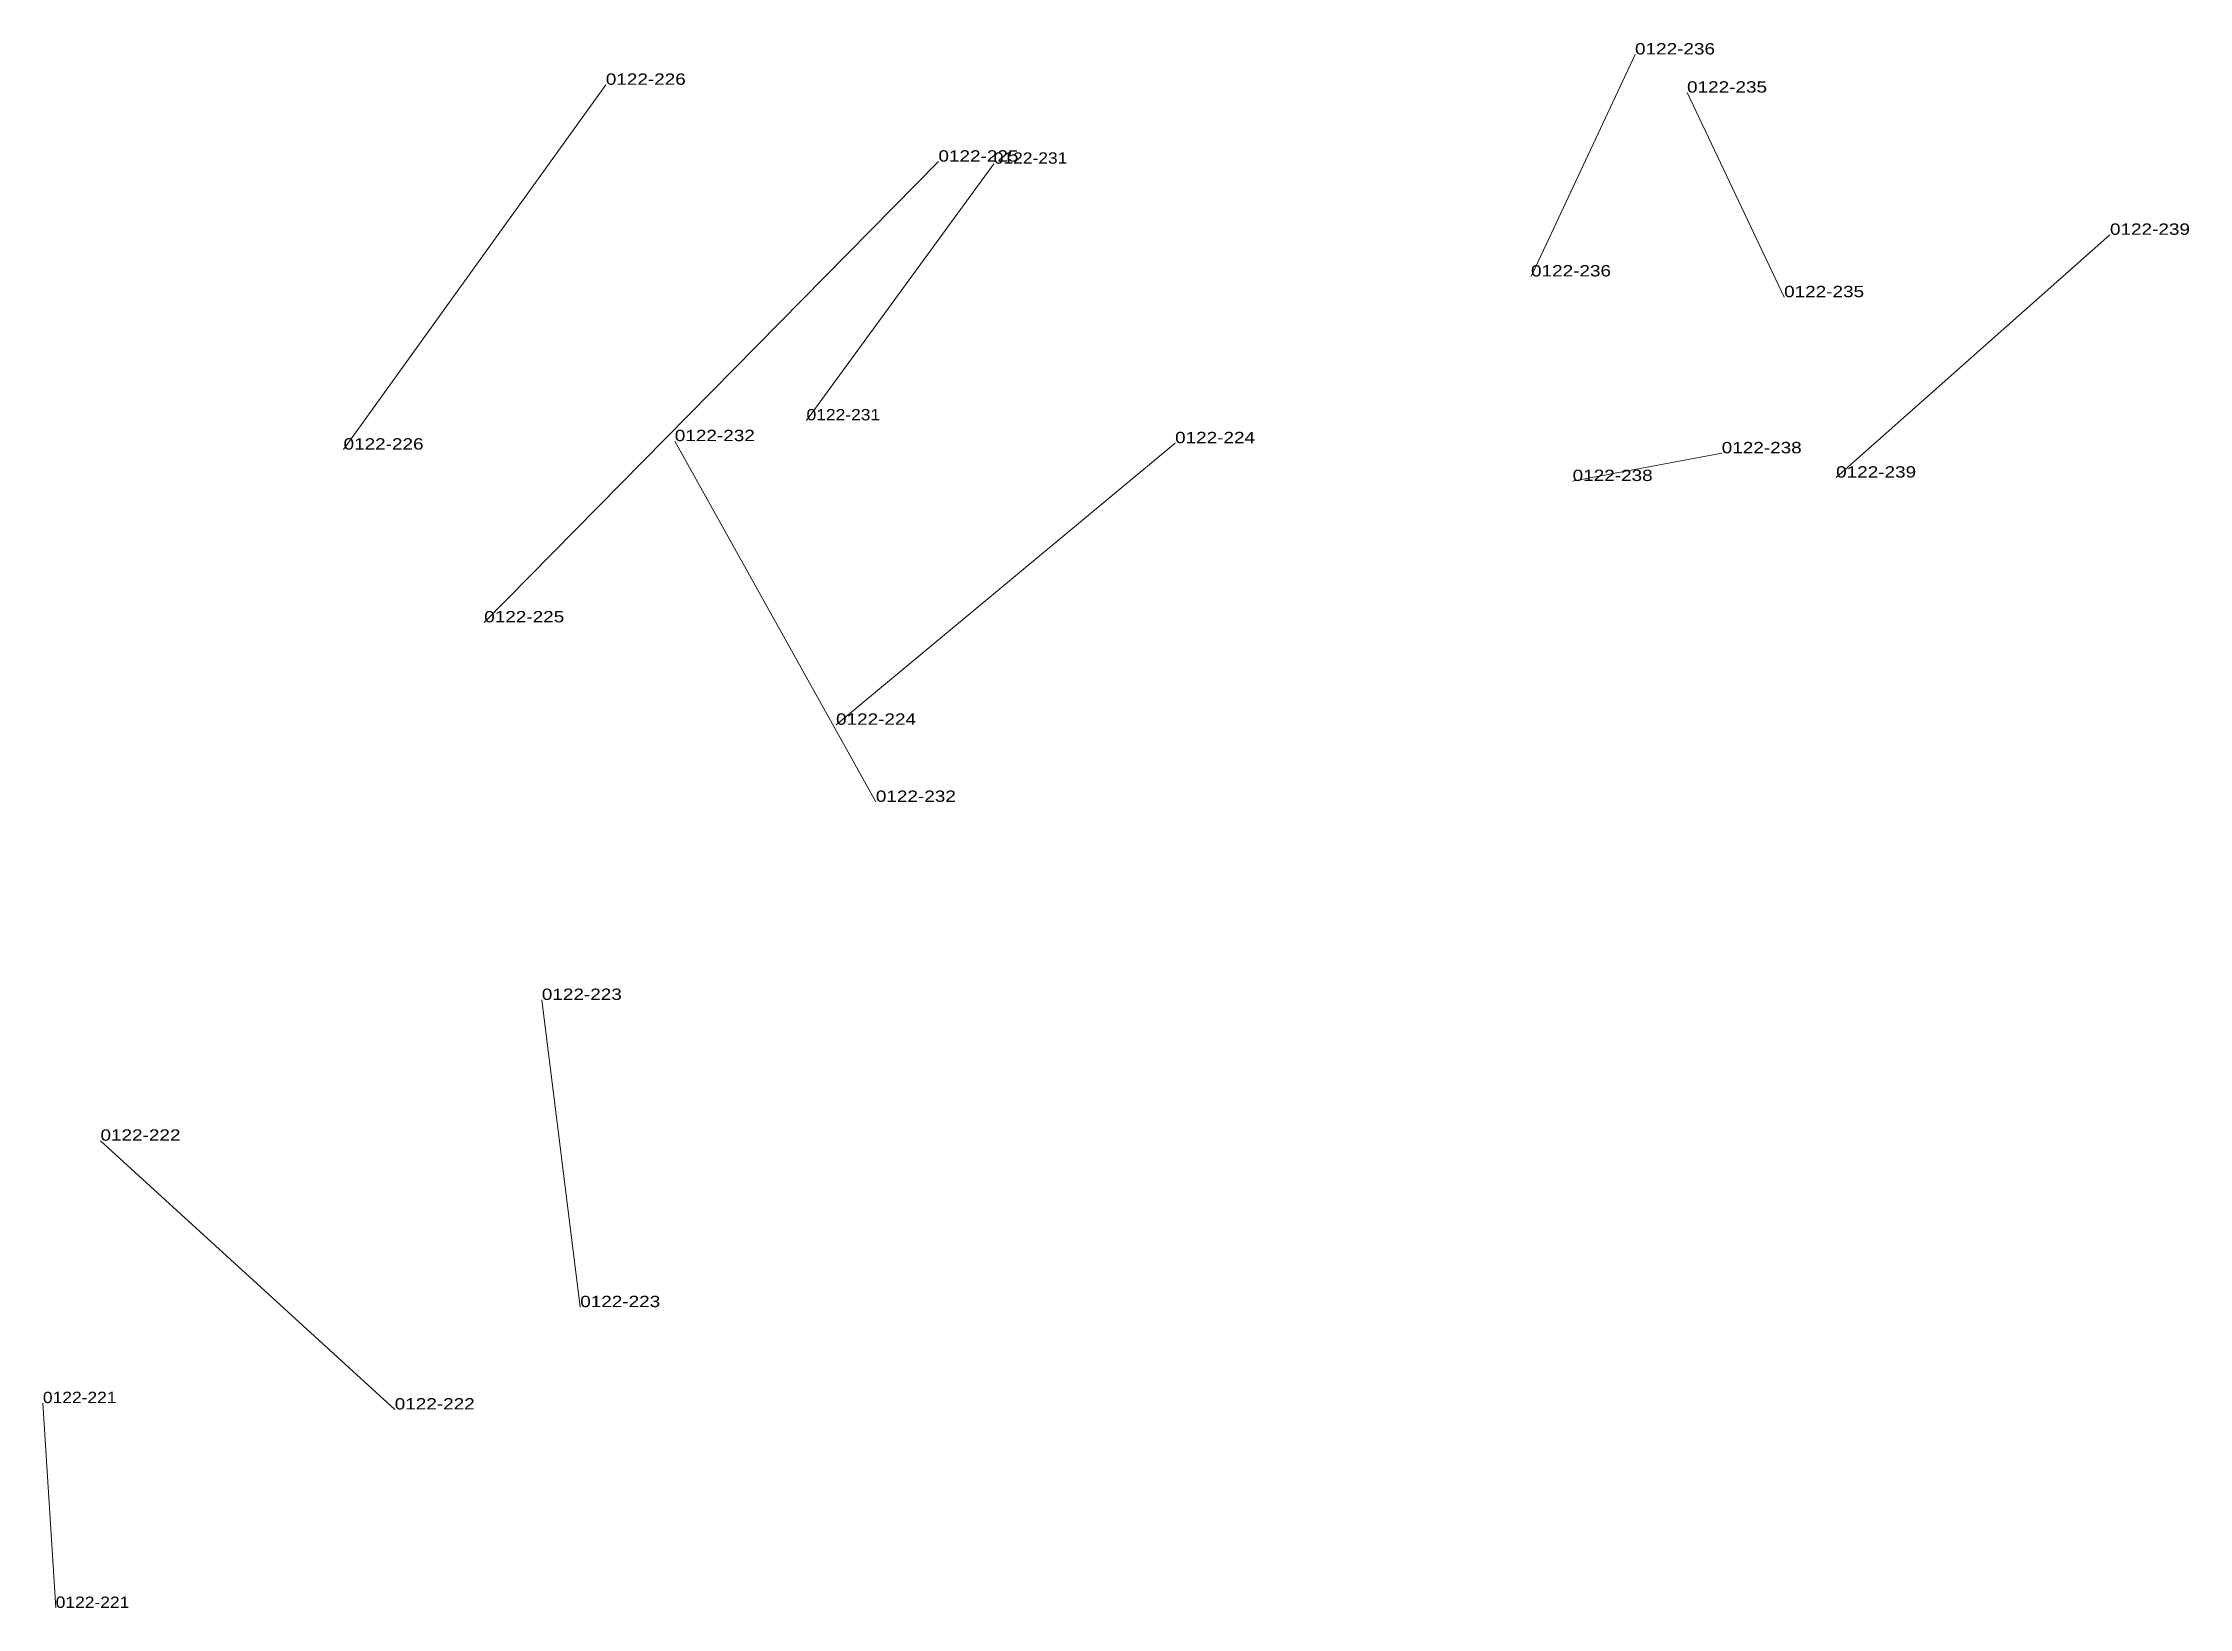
# Model space of a CAD drawing. Header units: metres. Extents: x 571156 to 607184, y 703608 to 727431.
# Drawn here: x 605764.9 to 606143.9, y 716140.3 to 716416.6 of the extents above; entities that cross this region are included whole.
import ezdxf

# ---------------------------------------------------------------- set-up
doc = ezdxf.new("R2010")
doc.units = ezdxf.units.M
doc.header["$LTSCALE"] = 0.8
doc.layers.add('60', color=7, linetype='Continuous', lineweight=13)
doc.layers.add('61', color=7, linetype='Continuous')

msp = doc.modelspace()

# ---------------------------------------------------------------- texts
at = {"layer": '60'}
for s, width, p in [('0122-226', 1.25, (605864.3, 716409.21)), ('0122-225', 1.25, (605923.05, 716395.65)), ('0122-231', 1.15, (605932.82, 716395.28)), ('0122-239', 1.25, (606129.98, 716382.73)), ('0122-236', 1.25, (606027.72, 716375.38)), ('0122-235', 1.25, (606072.42, 716371.71)), ('0122-224', 1.25, (605964.85, 716345.94)), ('0122-238', 1.25, (606035.07, 716339.26)), ('0122-232', 1.25, (605912, 716282.62)), ('0122-223', 1.25, (605859.78, 716193.42)), ('0122-222', 1.25, (605827.02, 716175.35)), ('0122-221', 1.15, (605767.14, 716140.32))]:
    msp.add_text(s, height=2, dxfattribs=dict(at, width=width)).set_placement(p)
at = {"layer": '61'}
for s, width, p in [('0122-236', 1.25, (606046.09, 716414.57)), ('0122-235', 1.25, (606055.28, 716407.83)), ('0122-231', 1.15, (605899.76, 716349.97)), ('0122-232', 1.25, (605876.49, 716346.3)), ('0122-226', 1.25, (605817.98, 716344.81)), ('0122-238', 1.25, (606061.4, 716344.16)), ('0122-239', 1.25, (606081.61, 716339.87)), ('0122-225', 1.25, (605842.83, 716314.31)), ('0122-224', 1.25, (605904.97, 716296.23)), ('0122-223', 1.25, (605853, 716247.65)), ('0122-222', 1.25, (605775.05, 716222.8)), ('0122-221', 1.15, (605764.88, 716176.48))]:
    msp.add_text(s, height=2, dxfattribs=dict(at, width=width)).set_placement(p)

# ---------------------------------------------------------------- linework, layer by layer
at = {"layer": '60'}
for p, q in [((606046.09, 716414.57), (606027.72, 716375.38)), ((605817.98, 716344.81), (605864.3, 716409.21)), ((606055.28, 716407.83), (606072.42, 716371.71)), ((605842.83, 716314.31), (605923.05, 716395.65)), ((605899.76, 716349.97), (605932.82, 716395.28)), ((606081.61, 716339.87), (606129.98, 716382.73)), ((605876.49, 716346.3), (605912, 716282.62)), ((605904.97, 716296.23), (605964.85, 716345.94)), ((606061.4, 716344.16), (606035.07, 716339.26)), ((605853, 716247.65), (605859.78, 716193.42)), ((605775.05, 716222.8), (605827.02, 716175.35)), ((605764.88, 716176.48), (605767.14, 716140.32))]:
    msp.add_line(p, q, dxfattribs=at)

msp.set_redraw_order([(e.dxf.handle, doc.entitydb.next_handle()) for e in msp.query("TEXT MTEXT ATTDEF DIMENSION ARC_DIMENSION")])  # texts and dimensions are drawn at this point

doc.saveas('drawing.dxf')
